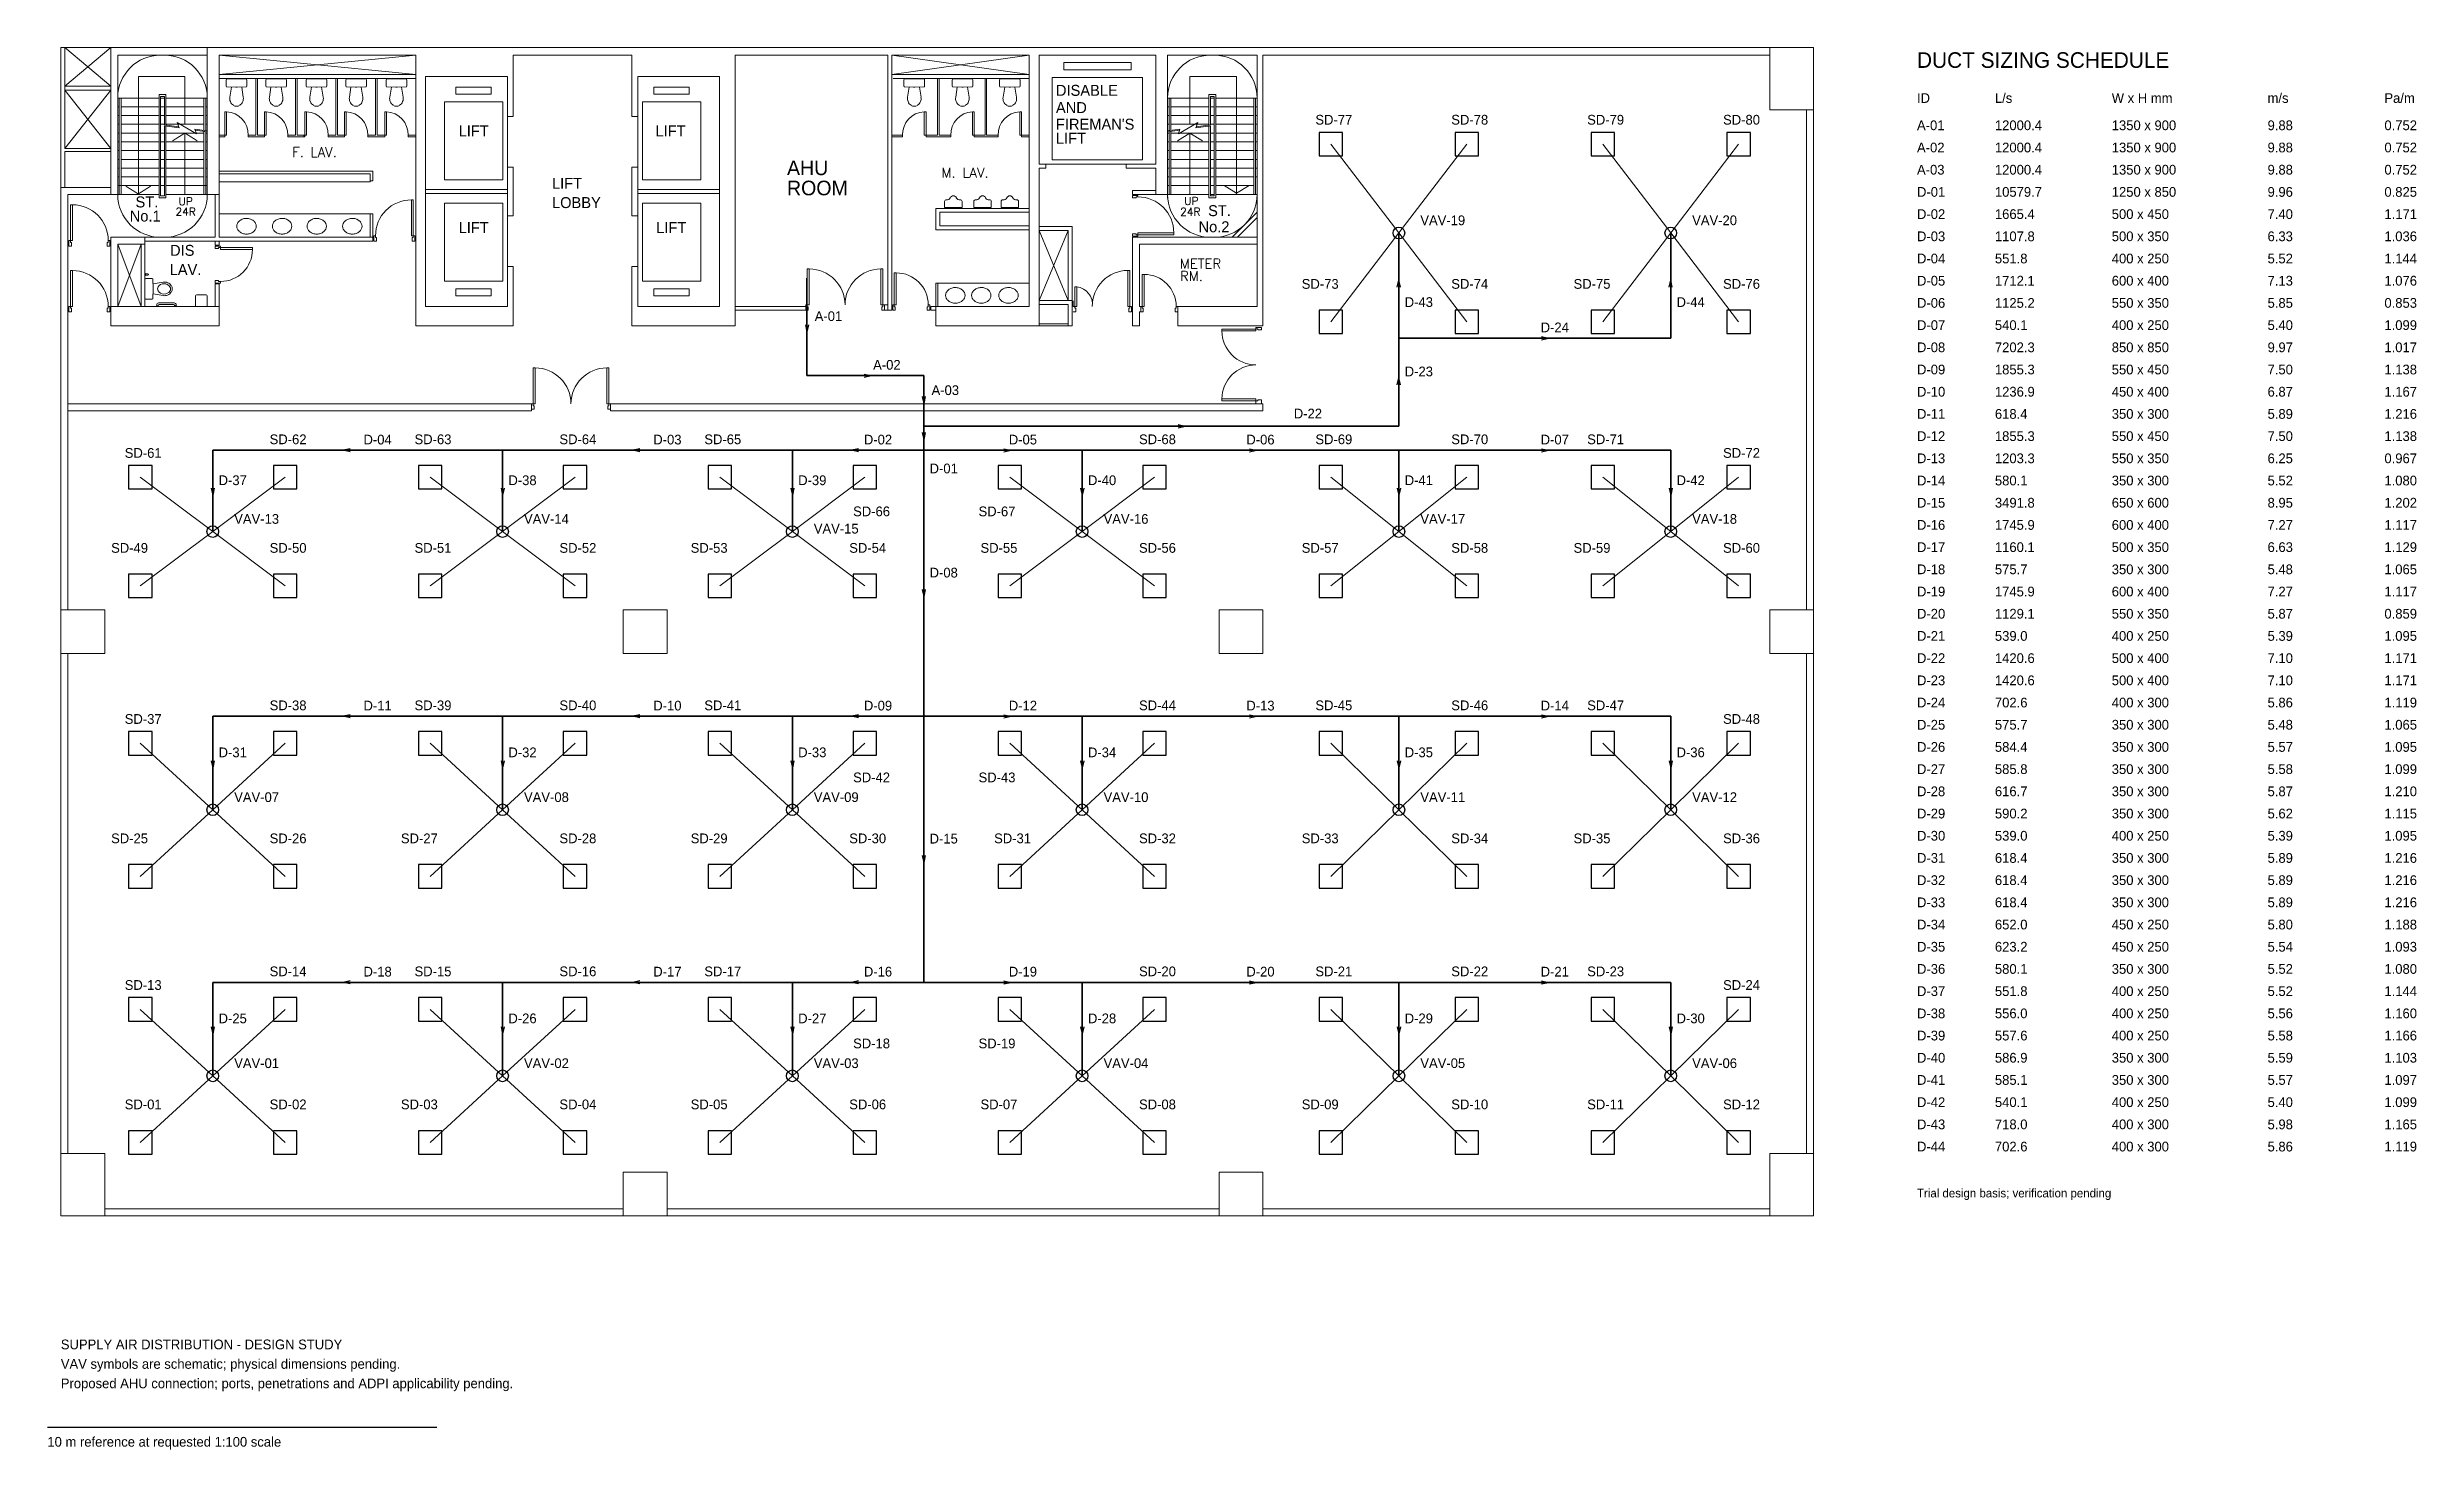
# Model space of a CAD drawing. Header units: millimetres. Extents: x 64000 to 124827, y 9925 to 45926.
import ezdxf
from ezdxf.enums import TextEntityAlignment as Align

# ---------------------------------------------------------------- set-up
doc = ezdxf.new("R2010")
doc.units = ezdxf.units.MM
for name, color, linetype, lineweight in [('ARCH', 7, 'Continuous', 5), ('BSA_DIFFUSER', 3, 'Continuous', 25), ('BSA_FLEX', 4, 'Continuous', 18), ('BSA_SUPPLY', 5, 'Continuous', 35), ('BSA_VAV', 2, 'Continuous', 25)]:
    doc.layers.add(name, color=color, linetype=linetype, lineweight=lineweight)
for name, color, linetype in [('BSA_FLOW_DIRECTION', 7, 'Continuous'), ('BSA_LABEL', 7, 'Continuous'), ('BSA_NOTES', 1, 'Continuous'), ('BSA_SCHEDULE', 7, 'Continuous')]:
    doc.layers.add(name, color=color, linetype=linetype)
doc.styles.add('20S', font='SIMPLEX.shx', dxfattribs={"height": 200})
doc.styles.add('25S', font='simplex', dxfattribs={"height": 250})

msp = doc.modelspace()

# ---------------------------------------------------------------- texts
at = {"layer": 'ARCH', "linetype": 'ByBlock', "lineweight": 9}
for s, height, p in [('AND', 281.2, (89893, 44239)), ('DISABLE', 281.2, (89893, 44682)), ('LIFT', 281.2, (74559, 43639)), ('LIFT', 281.2, (79613, 43639)), ("FIREMAN'S", 281.2, (89893, 43813)), ('LIFT', 281.2, (89893, 43452)), ('AHU', 375, (82989, 42646)), ('ST.', 281.2, (66262, 41817)), ('LIFT', 281.2, (76955, 42295)), ('LOBBY', 281.2, (76955, 41800)), ('ROOM', 375, (82989, 42128)), ('No.1', 281.2, (66114, 41455)), ('LIFT', 281.2, (74559, 41157)), ('LIFT', 281.2, (79632, 41157)), ('No.2', 281.2, (93554, 41180)), ('ST.', 281.2, (93800, 41593)), ('DIS', 281.2, (67149, 40574)), ('LAV.', 281.2, (67139, 40080))]:
    msp.add_text(s, height=height, dxfattribs=at).set_placement(p)
at = {"layer": 'ARCH', "linetype": 'ByBlock', "lineweight": 9, "style": '25S'}
for s, p in [('F. LAV.', (70860, 43236)), ('M. LAV.', (87562, 42706))]:
    msp.add_text(s, height=250, dxfattribs=at).set_placement(p, align=Align.MIDDLE)
at = {"layer": 'ARCH', "linetype": 'ByBlock', "lineweight": 9}
for s, height, style, p in [('UP', 200, '20S', (67363, 41874)), ('UP', 200, '20S', (93184, 41884)), ('24R', 200, '20S', (67291, 41608)), ('24R', 200, '20S', (93084, 41605)), ('METER', 250, '25S', (93076, 40246)), ('RM.', 250, '25S', (93079, 39929))]:
    msp.add_text(s, height=height, dxfattribs=dict(at, style=style)).set_placement(p)
at = {"layer": 'BSA_LABEL'}
for s, p in [('SD-77', (96554, 43943)), ('SD-78', (100043, 43943)), ('SD-79', (103532, 43943)), ('SD-80', (107021, 43943)), ('VAV-19', (99248, 41361)), ('VAV-20', (106227, 41361)), ('SD-73', (96204, 39728)), ('SD-74', (100043, 39728)), ('SD-75', (103182, 39728)), ('SD-76', (107021, 39728)), ('A-01', (83700, 38900)), ('D-43', (98848, 39261)), ('D-44', (105827, 39261)), ('D-24', (102338, 38611)), ('A-02', (85200, 37650)), ('D-23', (98848, 37480)), ('A-03', (86700, 37000)), ('D-22', (96000, 36400)), ('SD-62', (69706, 35738)), ('D-04', (72116, 35731)), ('SD-63', (73426, 35738)), ('SD-64', (77146, 35738)), ('D-03', (79556, 35731)), ('SD-65', (80866, 35738)), ('D-02', (84963, 35731)), ('D-05', (88683, 35731)), ('SD-68', (92026, 35738)), ('D-06', (94782, 35731)), ('SD-69', (96554, 35738)), ('SD-70', (100043, 35738)), ('D-07', (102338, 35731)), ('SD-71', (103532, 35738)), ('SD-61', (65986, 35388)), ('SD-72', (107021, 35388)), ('D-37', (68396, 34687)), ('D-38', (75836, 34687)), ('D-39', (83276, 34687)), ('D-01', (86650, 34990)), ('D-40', (90716, 34687)), ('D-41', (98848, 34687)), ('D-42', (105827, 34687)), ('SD-66', (84686, 33888)), ('SD-67', (87906, 33888)), ('VAV-13', (68796, 33694)), ('VAV-14', (76236, 33694)), ('VAV-15', (83676, 33444)), ('VAV-16', (91116, 33694)), ('VAV-17', (99248, 33694)), ('VAV-18', (106227, 33694)), ('SD-49', (65636, 32950)), ('SD-50', (69706, 32950)), ('SD-51', (73426, 32950)), ('SD-52', (77146, 32950)), ('SD-53', (80516, 32950)), ('SD-54', (84586, 32950)), ('SD-55', (87956, 32950)), ('SD-56', (92026, 32950)), ('SD-57', (96204, 32950)), ('SD-58', (100043, 32950)), ('SD-59', (103182, 32950)), ('SD-60', (107021, 32950)), ('D-08', (86650, 32316)), ('SD-37', (65986, 28558)), ('SD-38', (69706, 28908)), ('D-11', (72116, 28901)), ('SD-39', (73426, 28908)), ('SD-40', (77146, 28908)), ('D-10', (79556, 28901)), ('SD-41', (80866, 28908)), ('D-09', (84963, 28901)), ('D-12', (88683, 28901)), ('SD-44', (92026, 28908)), ('D-13', (94782, 28901)), ('SD-45', (96554, 28908)), ('SD-46', (100043, 28908)), ('D-14', (102338, 28901)), ('SD-47', (103532, 28908)), ('SD-48', (107021, 28558)), ('D-31', (68396, 27701)), ('D-32', (75836, 27701)), ('D-33', (83276, 27701)), ('D-34', (90716, 27701)), ('D-35', (98848, 27701)), ('D-36', (105827, 27701)), ('VAV-07', (68796, 26551)), ('VAV-08', (76236, 26551)), ('VAV-09', (83676, 26551)), ('SD-42', (84686, 27058)), ('SD-43', (87906, 27058)), ('VAV-10', (91116, 26551)), ('VAV-11', (99248, 26551)), ('VAV-12', (106227, 26551)), ('SD-25', (65636, 25493)), ('SD-26', (69706, 25493)), ('SD-27', (73076, 25493)), ('SD-28', (77146, 25493)), ('SD-29', (80516, 25493)), ('SD-30', (84586, 25493)), ('D-15', (86650, 25486)), ('SD-31', (88306, 25493)), ('SD-32', (92026, 25493)), ('SD-33', (96204, 25493)), ('SD-34', (100043, 25493)), ('SD-35', (103182, 25493)), ('SD-36', (107021, 25493)), ('SD-13', (65986, 21728)), ('SD-14', (69706, 22078)), ('D-18', (72116, 22071)), ('SD-15', (73426, 22078)), ('SD-16', (77146, 22078)), ('D-17', (79556, 22071)), ('SD-17', (80866, 22078)), ('D-16', (84963, 22071)), ('D-19', (88683, 22071)), ('SD-20', (92026, 22078)), ('D-20', (94782, 22071)), ('SD-21', (96554, 22078)), ('SD-22', (100043, 22078)), ('D-21', (102338, 22071)), ('SD-23', (103532, 22078)), ('SD-24', (107021, 21728)), ('D-25', (68396, 20871)), ('D-26', (75836, 20871)), ('D-27', (83276, 20871)), ('D-28', (90716, 20871)), ('D-29', (98848, 20871)), ('D-30', (105827, 20871)), ('SD-18', (84686, 20228)), ('SD-19', (87906, 20228)), ('VAV-01', (68796, 19721)), ('VAV-02', (76236, 19721)), ('VAV-03', (83676, 19721)), ('VAV-04', (91116, 19721)), ('VAV-05', (99248, 19721)), ('VAV-06', (106227, 19721)), ('SD-01', (65986, 18663)), ('SD-02', (69706, 18663)), ('SD-03', (73076, 18663)), ('SD-04', (77146, 18663)), ('SD-05', (80516, 18663)), ('SD-06', (84586, 18663)), ('SD-07', (87956, 18663)), ('SD-08', (92026, 18663)), ('SD-09', (96204, 18663)), ('SD-10', (100043, 18663)), ('SD-11', (103532, 18663)), ('SD-12', (107021, 18663))]:
    msp.add_text(s, height=250, dxfattribs=at).set_placement(p)
at = {"layer": 'BSA_NOTES'}
for s, p in [('VAV symbols are schematic; physical dimensions pending.', (64345, 12000)), ('SUPPLY AIR DISTRIBUTION - DESIGN STUDY', (64345, 12500)), ('Proposed AHU connection; ports, penetrations and ADPI applicability pending.', (64345, 11500))]:
    msp.add_text(s, height=250, dxfattribs=at).set_placement(p)
at = {"layer": 'BSA_SCHEDULE'}
for s, height, p in [('DUCT SIZING SCHEDULE', 400, (112000, 45400)), ('ID', 250, (112000, 44500)), ('L/s', 250, (114000, 44500)), ('W x H mm', 250, (117000, 44500)), ('m/s', 250, (121000, 44500)), ('Pa/m', 250, (124000, 44500)), ('A-01', 250, (112000, 43800)), ('12000.4', 250, (114000, 43800)), ('1350 x 900', 250, (117000, 43800)), ('9.88', 250, (121000, 43800)), ('0.752', 250, (124000, 43800)), ('A-02', 250, (112000, 43230)), ('12000.4', 250, (114000, 43230)), ('1350 x 900', 250, (117000, 43230)), ('9.88', 250, (121000, 43230)), ('0.752', 250, (124000, 43230)), ('A-03', 250, (112000, 42660)), ('12000.4', 250, (114000, 42660)), ('1350 x 900', 250, (117000, 42660)), ('9.88', 250, (121000, 42660)), ('0.752', 250, (124000, 42660)), ('D-01', 250, (112000, 42090)), ('10579.7', 250, (114000, 42090)), ('1250 x 850', 250, (117000, 42090)), ('9.96', 250, (121000, 42090)), ('0.825', 250, (124000, 42090)), ('D-02', 250, (112000, 41520)), ('1665.4', 250, (114000, 41520)), ('500 x 450', 250, (117000, 41520)), ('7.40', 250, (121000, 41520)), ('1.171', 250, (124000, 41520)), ('D-03', 250, (112000, 40950)), ('1107.8', 250, (114000, 40950)), ('500 x 350', 250, (117000, 40950)), ('6.33', 250, (121000, 40950)), ('1.036', 250, (124000, 40950)), ('D-04', 250, (112000, 40380)), ('551.8', 250, (114000, 40380)), ('400 x 250', 250, (117000, 40380)), ('5.52', 250, (121000, 40380)), ('1.144', 250, (124000, 40380)), ('D-05', 250, (112000, 39810)), ('1712.1', 250, (114000, 39810)), ('600 x 400', 250, (117000, 39810)), ('7.13', 250, (121000, 39810)), ('1.076', 250, (124000, 39810)), ('D-06', 250, (112000, 39240)), ('1125.2', 250, (114000, 39240)), ('550 x 350', 250, (117000, 39240)), ('5.85', 250, (121000, 39240)), ('0.853', 250, (124000, 39240)), ('D-07', 250, (112000, 38670)), ('D-08', 250, (112000, 38100)), ('540.1', 250, (114000, 38670)), ('7202.3', 250, (114000, 38100)), ('400 x 250', 250, (117000, 38670)), ('850 x 850', 250, (117000, 38100)), ('5.40', 250, (121000, 38670)), ('9.97', 250, (121000, 38100)), ('1.099', 250, (124000, 38670)), ('1.017', 250, (124000, 38100)), ('D-09', 250, (112000, 37530)), ('1855.3', 250, (114000, 37530)), ('550 x 450', 250, (117000, 37530)), ('7.50', 250, (121000, 37530)), ('1.138', 250, (124000, 37530)), ('D-10', 250, (112000, 36960)), ('1236.9', 250, (114000, 36960)), ('450 x 400', 250, (117000, 36960)), ('6.87', 250, (121000, 36960)), ('1.167', 250, (124000, 36960)), ('D-11', 250, (112000, 36390)), ('618.4', 250, (114000, 36390)), ('350 x 300', 250, (117000, 36390)), ('5.89', 250, (121000, 36390)), ('1.216', 250, (124000, 36390)), ('D-12', 250, (112000, 35820)), ('1855.3', 250, (114000, 35820)), ('550 x 450', 250, (117000, 35820)), ('7.50', 250, (121000, 35820)), ('1.138', 250, (124000, 35820)), ('D-13', 250, (112000, 35250)), ('1203.3', 250, (114000, 35250)), ('550 x 350', 250, (117000, 35250)), ('6.25', 250, (121000, 35250)), ('0.967', 250, (124000, 35250)), ('D-14', 250, (112000, 34680)), ('580.1', 250, (114000, 34680)), ('350 x 300', 250, (117000, 34680)), ('5.52', 250, (121000, 34680)), ('1.080', 250, (124000, 34680)), ('D-15', 250, (112000, 34110)), ('3491.8', 250, (114000, 34110)), ('650 x 600', 250, (117000, 34110)), ('8.95', 250, (121000, 34110)), ('1.202', 250, (124000, 34110)), ('D-16', 250, (112000, 33540)), ('1745.9', 250, (114000, 33540)), ('600 x 400', 250, (117000, 33540)), ('7.27', 250, (121000, 33540)), ('1.117', 250, (124000, 33540)), ('D-17', 250, (112000, 32970)), ('1160.1', 250, (114000, 32970)), ('500 x 350', 250, (117000, 32970)), ('6.63', 250, (121000, 32970)), ('1.129', 250, (124000, 32970)), ('D-18', 250, (112000, 32400)), ('575.7', 250, (114000, 32400)), ('350 x 300', 250, (117000, 32400)), ('5.48', 250, (121000, 32400)), ('1.065', 250, (124000, 32400)), ('D-19', 250, (112000, 31830)), ('1745.9', 250, (114000, 31830)), ('600 x 400', 250, (117000, 31830)), ('7.27', 250, (121000, 31830)), ('1.117', 250, (124000, 31830)), ('D-20', 250, (112000, 31260)), ('1129.1', 250, (114000, 31260)), ('550 x 350', 250, (117000, 31260)), ('5.87', 250, (121000, 31260)), ('0.859', 250, (124000, 31260)), ('D-21', 250, (112000, 30690)), ('539.0', 250, (114000, 30690)), ('400 x 250', 250, (117000, 30690)), ('5.39', 250, (121000, 30690)), ('1.095', 250, (124000, 30690)), ('D-22', 250, (112000, 30120)), ('1420.6', 250, (114000, 30120)), ('500 x 400', 250, (117000, 30120)), ('7.10', 250, (121000, 30120)), ('1.171', 250, (124000, 30120)), ('D-23', 250, (112000, 29550)), ('D-24', 250, (112000, 28980)), ('702.6', 250, (114000, 28980)), ('1420.6', 250, (114000, 29550)), ('400 x 300', 250, (117000, 28980)), ('500 x 400', 250, (117000, 29550)), ('5.86', 250, (121000, 28980)), ('7.10', 250, (121000, 29550)), ('1.171', 250, (124000, 29550)), ('1.119', 250, (124000, 28980)), ('D-25', 250, (112000, 28410)), ('575.7', 250, (114000, 28410)), ('350 x 300', 250, (117000, 28410)), ('5.48', 250, (121000, 28410)), ('1.065', 250, (124000, 28410)), ('D-26', 250, (112000, 27840)), ('584.4', 250, (114000, 27840)), ('350 x 300', 250, (117000, 27840)), ('5.57', 250, (121000, 27840)), ('1.095', 250, (124000, 27840)), ('D-27', 250, (112000, 27270)), ('585.8', 250, (114000, 27270)), ('350 x 300', 250, (117000, 27270)), ('5.58', 250, (121000, 27270)), ('1.099', 250, (124000, 27270)), ('D-28', 250, (112000, 26700)), ('616.7', 250, (114000, 26700)), ('350 x 300', 250, (117000, 26700)), ('5.87', 250, (121000, 26700)), ('1.210', 250, (124000, 26700)), ('D-29', 250, (112000, 26130)), ('590.2', 250, (114000, 26130)), ('350 x 300', 250, (117000, 26130)), ('5.62', 250, (121000, 26130)), ('1.115', 250, (124000, 26130)), ('D-30', 250, (112000, 25560)), ('539.0', 250, (114000, 25560)), ('400 x 250', 250, (117000, 25560)), ('5.39', 250, (121000, 25560)), ('1.095', 250, (124000, 25560)), ('D-31', 250, (112000, 24990)), ('618.4', 250, (114000, 24990)), ('350 x 300', 250, (117000, 24990)), ('5.89', 250, (121000, 24990)), ('1.216', 250, (124000, 24990)), ('D-32', 250, (112000, 24420)), ('618.4', 250, (114000, 24420)), ('350 x 300', 250, (117000, 24420)), ('5.89', 250, (121000, 24420)), ('1.216', 250, (124000, 24420)), ('D-33', 250, (112000, 23850)), ('618.4', 250, (114000, 23850)), ('350 x 300', 250, (117000, 23850)), ('5.89', 250, (121000, 23850)), ('1.216', 250, (124000, 23850)), ('D-34', 250, (112000, 23280)), ('652.0', 250, (114000, 23280)), ('450 x 250', 250, (117000, 23280)), ('5.80', 250, (121000, 23280)), ('1.188', 250, (124000, 23280)), ('D-35', 250, (112000, 22710)), ('623.2', 250, (114000, 22710)), ('450 x 250', 250, (117000, 22710)), ('5.54', 250, (121000, 22710)), ('1.093', 250, (124000, 22710)), ('D-36', 250, (112000, 22140)), ('580.1', 250, (114000, 22140)), ('350 x 300', 250, (117000, 22140)), ('5.52', 250, (121000, 22140)), ('1.080', 250, (124000, 22140)), ('D-37', 250, (112000, 21570)), ('551.8', 250, (114000, 21570)), ('400 x 250', 250, (117000, 21570)), ('5.52', 250, (121000, 21570)), ('1.144', 250, (124000, 21570)), ('D-38', 250, (112000, 21000)), ('D-39', 250, (112000, 20430)), ('556.0', 250, (114000, 21000)), ('557.6', 250, (114000, 20430)), ('400 x 250', 250, (117000, 21000)), ('400 x 250', 250, (117000, 20430)), ('5.56', 250, (121000, 21000)), ('5.58', 250, (121000, 20430)), ('1.160', 250, (124000, 21000)), ('1.166', 250, (124000, 20430)), ('D-40', 250, (112000, 19860)), ('586.9', 250, (114000, 19860)), ('350 x 300', 250, (117000, 19860)), ('5.59', 250, (121000, 19860)), ('1.103', 250, (124000, 19860)), ('D-41', 250, (112000, 19290)), ('585.1', 250, (114000, 19290)), ('350 x 300', 250, (117000, 19290)), ('5.57', 250, (121000, 19290)), ('1.097', 250, (124000, 19290)), ('D-42', 250, (112000, 18720)), ('540.1', 250, (114000, 18720)), ('400 x 250', 250, (117000, 18720)), ('5.40', 250, (121000, 18720)), ('1.099', 250, (124000, 18720)), ('D-43', 250, (112000, 18150)), ('718.0', 250, (114000, 18150)), ('400 x 300', 250, (117000, 18150)), ('5.98', 250, (121000, 18150)), ('1.165', 250, (124000, 18150)), ('D-44', 250, (112000, 17580)), ('702.6', 250, (114000, 17580)), ('400 x 300', 250, (117000, 17580)), ('5.86', 250, (121000, 17580)), ('1.119', 250, (124000, 17580)), ('Trial design basis; verification pending', 220, (112000, 16400)), ('10 m reference at requested 1:100 scale', 250, (64000, 10000))]:
    msp.add_text(s, height=height, dxfattribs=at).set_placement(p)

# ---------------------------------------------------------------- linework, layer by layer
at = {"layer": 'ARCH', "linetype": 'ByBlock', "lineweight": 9}
for p, q in [((64346, 45926), (64346, 42331)), ((64446, 45926), (64446, 43326)), ((65626, 44926), (64446, 45926)), ((64446, 44926), (65626, 45926)), ((65626, 45926), (65626, 42151)), ((65806, 45726), (65806, 42151)), ((65806, 45726), (67006, 45726)), ((67006, 45926), (68106, 45926)), ((67006, 45726), (68106, 45726)), ((68106, 45926), (68106, 42151)), ((68406, 45726), (68406, 42151)), ((68406, 45226), (73459, 45726)), ((73459, 45226), (68406, 45726)), ((68406, 45726), (73459, 45726)), ((73459, 45726), (73459, 38776)), ((75959, 45726), (75959, 44151)), ((79009, 45726), (75959, 45726)), ((79009, 45726), (79009, 44151)), ((81659, 45726), (81659, 38776)), ((85579, 45726), (85579, 39176)), ((85679, 45726), (89209, 45226)), ((85679, 45226), (89209, 45726)), ((89209, 45726), (85679, 45726)), ((85679, 45726), (85679, 39176)), ((89209, 45726), (89209, 39276)), ((89459, 45726), (89459, 42926)), ((92459, 45726), (89459, 45726)), ((92459, 45726), (92459, 42926)), ((92759, 45726), (92759, 42056)), ((92759, 45726), (93859, 45726)), ((95059, 45726), (93859, 45726)), ((95059, 45726), (95059, 39276)), ((95209, 45726), (95209, 38776)), ((66337, 42151), (66337, 45176)), ((67531, 45176), (66337, 45176)), ((67531, 43951), (67531, 45176)), ((68406, 45226), (73459, 45226)), ((68406, 45126), (73459, 45126)), ((69353, 43671), (69353, 45126)), ((69393, 43671), (69393, 45126)), ((70369, 43671), (70369, 45126)), ((70409, 43671), (70409, 45126)), ((71406, 43671), (71406, 45126)), ((71446, 43671), (71446, 45126)), ((72423, 43671), (72423, 45126)), ((72463, 43671), (72463, 45126)), ((73709, 45176), (73709, 39276)), ((73709, 45176), (75809, 45176)), ((75809, 45176), (75809, 44151)), ((81259, 45176), (79159, 45176)), ((81259, 45176), (79159, 45176)), ((79159, 45176), (79159, 44151)), ((81259, 45176), (81259, 39276)), ((89209, 45226), (85679, 45226)), ((85714, 45126), (87369, 45126)), ((86856, 43671), (86856, 45126)), ((86896, 43671), (86896, 45126)), ((89209, 45126), (87369, 45126)), ((88073, 43671), (88073, 45126)), ((88113, 43671), (88113, 45126)), ((89799, 43036), (89799, 45154)), ((89799, 45154), (92119, 45154)), ((90096, 45535), (91822, 45535)), ((90096, 45350), (90096, 45535)), ((91822, 45350), (90096, 45350)), ((91822, 45535), (91822, 45350)), ((92119, 45154), (92119, 43036)), ((93334, 43951), (93334, 45176)), ((93334, 45176), (94528, 45176)), ((94528, 42151), (94528, 45176)), ((65626, 44926), (64446, 44926)), ((64446, 44826), (65626, 43326)), ((64446, 43326), (65626, 44826)), ((65626, 44826), (64446, 44826)), ((65806, 44626), (66868, 44626)), ((65844, 42151), (65844, 44626)), ((65894, 42151), (65894, 44626)), ((66868, 42063), (66868, 44714)), ((66868, 44714), (67044, 44714)), ((66906, 42113), (66906, 44664)), ((66906, 44664), (67006, 44664)), ((66906, 44626), (67006, 44626)), ((67006, 43934), (67006, 44664)), ((67044, 43929), (67044, 44714)), ((67044, 44626), (68106, 44626)), ((68018, 43794), (68018, 44626)), ((68068, 43787), (68068, 44626)), ((74192, 44526), (74192, 42526)), ((74192, 44526), (75692, 44526)), ((74489, 44906), (75394, 44906)), ((74489, 44721), (74489, 44906)), ((75394, 44721), (74489, 44721)), ((75394, 44906), (75394, 44721)), ((75692, 44526), (75692, 42526)), ((79277, 44526), (79277, 42526)), ((80777, 44526), (79277, 44526)), ((80480, 44906), (79574, 44906)), ((79574, 44906), (79574, 44721)), ((79574, 44721), (80480, 44721)), ((80480, 44721), (80480, 44906)), ((80777, 44526), (80777, 42526)), ((93821, 44626), (92759, 44626)), ((92797, 43787), (92797, 44626)), ((92847, 43794), (92847, 44626)), ((93821, 43929), (93821, 44714)), ((93997, 44714), (93821, 44714)), ((93859, 43934), (93859, 44664)), ((93959, 44664), (93859, 44664)), ((93959, 44626), (93859, 44626)), ((93959, 42113), (93959, 44664)), ((93997, 42063), (93997, 44714)), ((95059, 44626), (93997, 44626)), ((94971, 42151), (94971, 44626)), ((95021, 42151), (95021, 44626)), ((95059, 44626), (95059, 44626)), ((65806, 44401), (65844, 44401)), ((65806, 44176), (65844, 44176)), ((65806, 43951), (65844, 43951)), ((65894, 44401), (66868, 44401)), ((65894, 44176), (66868, 44176)), ((65894, 43951), (66868, 43951)), ((66906, 44401), (67006, 44401)), ((66906, 44176), (67006, 44176)), ((66906, 43951), (67006, 43951)), ((67371, 43883), (67006, 43934)), ((67006, 42113), (67006, 43909)), ((67380, 43857), (67006, 43909)), ((67044, 44401), (68018, 44401)), ((67044, 44176), (68018, 44176)), ((67044, 43951), (68018, 43951)), ((67044, 42063), (67044, 43903)), ((67828, 43705), (67332, 44000)), ((67332, 44000), (67380, 43857)), ((67788, 43826), (67828, 43705)), ((68106, 43782), (67788, 43826)), ((68106, 43756), (67797, 43799)), ((68068, 44401), (68106, 44401)), ((68068, 44176), (68106, 44176)), ((68068, 43951), (68106, 43951)), ((68554, 43671), (68554, 44271)), ((68554, 44271), (68599, 44271)), ((68599, 43671), (68599, 44271)), ((69571, 44271), (69616, 44271)), ((69571, 43671), (69571, 44271)), ((69616, 43671), (69616, 44271)), ((70608, 43671), (70608, 44271)), ((70608, 44271), (70653, 44271)), ((70653, 43671), (70653, 44271)), ((71624, 44271), (71669, 44271)), ((71624, 43671), (71624, 44271)), ((71669, 43671), (71669, 44271)), ((72661, 44271), (72706, 44271)), ((72661, 43671), (72661, 44271)), ((72706, 43671), (72706, 44271)), ((75809, 44151), (75959, 44151)), ((75809, 44151), (75809, 42851)), ((79159, 44151), (79009, 44151)), ((79159, 44151), (79159, 42851)), ((86513, 43671), (86513, 44271)), ((86558, 44271), (86513, 44271)), ((86558, 43671), (86558, 44271)), ((87749, 43671), (87749, 44271)), ((87794, 44271), (87749, 44271)), ((87794, 43671), (87794, 44271)), ((88966, 43671), (88966, 44271)), ((89011, 44271), (88966, 44271)), ((89011, 43671), (89011, 44271)), ((92797, 44401), (92759, 44401)), ((92797, 44176), (92759, 44176)), ((92797, 43951), (92759, 43951)), ((92759, 43782), (93077, 43826)), ((92759, 43756), (93068, 43799)), ((93821, 44401), (92847, 44401)), ((93821, 44176), (92847, 44176)), ((93821, 43951), (92847, 43951)), ((93037, 43705), (93533, 44000)), ((93077, 43826), (93037, 43705)), ((93533, 44000), (93485, 43857)), ((93485, 43857), (93859, 43909)), ((93494, 43883), (93859, 43934)), ((93821, 42063), (93821, 43903)), ((93959, 44401), (93859, 44401)), ((93959, 44176), (93859, 44176)), ((93959, 43951), (93859, 43951)), ((93859, 42113), (93859, 43909)), ((94971, 44401), (93997, 44401)), ((94971, 44176), (93997, 44176)), ((94971, 43951), (93997, 43951)), ((95059, 44401), (95021, 44401)), ((95059, 44176), (95021, 44176)), ((95059, 43951), (95021, 43951)), ((65626, 43326), (64446, 43326)), ((64446, 43251), (65626, 43251)), ((64446, 43251), (64446, 42331)), ((65806, 43726), (65844, 43726)), ((65806, 43501), (65844, 43501)), ((65806, 43276), (65844, 43276)), ((65894, 43726), (66868, 43726)), ((65894, 43501), (66868, 43501)), ((65894, 43276), (66868, 43276)), ((66906, 43726), (67006, 43726)), ((66906, 43501), (67006, 43501)), ((66906, 43276), (67006, 43276)), ((67044, 43726), (68018, 43726)), ((67044, 43501), (68018, 43501)), ((67044, 43276), (68018, 43276)), ((67531, 43726), (67531, 42151)), ((68018, 42151), (68018, 43768)), ((68068, 42151), (68068, 43762)), ((68068, 43726), (68106, 43726)), ((68068, 43501), (68106, 43501)), ((68068, 43276), (68106, 43276)), ((68554, 43671), (68406, 43671)), ((68406, 43626), (68554, 43626)), ((68554, 43626), (68554, 43671)), ((68554, 43671), (68599, 43671)), ((69353, 43671), (69154, 43671)), ((69154, 43626), (69154, 43671)), ((69154, 43626), (69571, 43626)), ((69571, 43671), (69393, 43671)), ((69571, 43671), (69616, 43671)), ((69571, 43626), (69571, 43671)), ((70171, 43626), (70171, 43671)), ((70369, 43671), (70171, 43671)), ((70171, 43626), (70171, 43671)), ((70171, 43626), (70588, 43626)), ((70588, 43671), (70409, 43671)), ((70608, 43671), (70459, 43671)), ((70459, 43626), (70608, 43626)), ((70588, 43626), (70588, 43671)), ((70608, 43626), (70608, 43671)), ((70608, 43671), (70653, 43671)), ((71406, 43671), (71208, 43671)), ((71208, 43626), (71208, 43671)), ((71208, 43626), (71624, 43626)), ((71624, 43671), (71446, 43671)), ((71624, 43671), (71669, 43671)), ((71624, 43626), (71624, 43671)), ((72224, 43626), (72224, 43671)), ((72423, 43671), (72224, 43671)), ((72224, 43626), (72661, 43626)), ((72661, 43671), (72463, 43671)), ((72661, 43671), (72706, 43671)), ((72661, 43626), (72661, 43671)), ((73459, 43671), (73261, 43671)), ((73261, 43626), (73261, 43671)), ((73261, 43626), (73459, 43626)), ((85679, 43671), (85958, 43671)), ((85958, 43626), (85679, 43626)), ((85958, 43626), (85958, 43671)), ((86558, 43671), (86513, 43671)), ((86558, 43671), (86856, 43671)), ((86558, 43626), (86558, 43671)), ((87194, 43626), (86558, 43626)), ((86896, 43671), (87194, 43671)), ((87194, 43626), (87194, 43671)), ((87794, 43671), (87749, 43671)), ((87794, 43671), (88073, 43671)), ((87794, 43626), (87794, 43671)), ((88411, 43626), (87794, 43626)), ((88113, 43671), (88411, 43671)), ((88411, 43626), (88411, 43671)), ((89011, 43671), (88966, 43671)), ((89011, 43671), (89209, 43671)), ((89011, 43626), (89011, 43671)), ((89209, 43626), (89011, 43626)), ((92797, 43726), (92759, 43726)), ((92797, 43501), (92759, 43501)), ((92797, 43276), (92759, 43276)), ((92797, 42151), (92797, 43762)), ((92847, 42151), (92847, 43768)), ((93821, 43726), (92847, 43726)), ((93821, 43501), (92847, 43501)), ((93821, 43276), (92847, 43276)), ((93334, 43726), (93334, 42151)), ((93959, 43726), (93859, 43726)), ((93959, 43501), (93859, 43501)), ((93959, 43276), (93859, 43276)), ((94971, 43726), (93997, 43726)), ((94971, 43501), (93997, 43501)), ((94971, 43276), (93997, 43276)), ((95059, 43726), (95021, 43726)), ((95059, 43501), (95021, 43501)), ((95059, 43276), (95021, 43276)), ((65806, 43051), (65844, 43051)), ((65806, 42826), (65844, 42826)), ((65806, 42601), (65844, 42601)), ((65894, 43051), (66868, 43051)), ((65894, 42826), (66868, 42826)), ((65894, 42601), (66868, 42601)), ((66906, 43051), (67006, 43051)), ((66906, 42826), (67006, 42826)), ((66906, 42601), (67006, 42601)), ((67044, 43051), (68018, 43051)), ((67044, 42826), (68018, 42826)), ((67044, 42601), (68018, 42601)), ((68068, 43051), (68106, 43051)), ((68068, 42826), (68106, 42826)), ((68068, 42601), (68106, 42601)), ((72359, 42751), (68406, 42751)), ((72284, 42676), (68406, 42676)), ((70231, 42676), (68406, 42676)), ((72284, 42476), (72284, 42676)), ((72359, 42501), (72359, 42751)), ((75959, 42851), (75809, 42851)), ((75809, 42851), (75809, 41601)), ((75959, 42851), (75959, 41601)), ((79009, 42851), (79009, 41601)), ((79009, 42851), (79159, 42851)), ((79159, 42851), (79159, 41601)), ((89634, 42926), (89459, 42926)), ((89459, 42826), (89459, 38776)), ((89634, 42826), (89459, 42826)), ((89634, 42926), (91694, 42926)), ((89634, 42926), (89634, 42826)), ((92119, 43036), (89799, 43036)), ((92459, 42926), (91694, 42926)), ((91694, 42926), (91694, 42826)), ((92459, 42826), (91694, 42826)), ((92459, 42826), (92459, 42151)), ((92797, 43051), (92759, 43051)), ((92797, 42826), (92759, 42826)), ((92797, 42601), (92759, 42601)), ((93821, 43051), (92847, 43051)), ((93821, 42826), (92847, 42826)), ((93821, 42601), (92847, 42601)), ((93959, 43051), (93859, 43051)), ((93959, 42826), (93859, 42826)), ((93959, 42601), (93859, 42601)), ((94971, 43051), (93997, 43051)), ((94971, 42826), (93997, 42826)), ((94971, 42601), (93997, 42601)), ((95059, 43051), (95021, 43051)), ((95059, 42826), (95021, 42826)), ((95059, 42601), (95021, 42601)), ((64346, 42331), (64346, 38776)), ((64346, 42331), (65626, 42331)), ((64526, 42151), (64526, 38776)), ((64526, 42151), (65626, 42151)), ((65806, 42151), (65626, 42151)), ((65806, 42376), (66868, 42376)), ((65806, 42151), (66868, 42151)), ((66868, 42063), (67044, 42063)), ((66906, 42376), (67006, 42376)), ((66906, 42113), (67006, 42113)), ((67044, 42376), (68106, 42376)), ((67044, 42151), (68106, 42151)), ((68406, 42151), (68106, 42151)), ((68306, 42151), (68306, 41051)), ((72284, 42476), (68406, 42476)), ((70231, 42476), (68406, 42476)), ((68406, 42151), (68406, 41051)), ((72359, 42501), (72284, 42501)), ((75809, 42276), (73709, 42276)), ((75809, 42176), (73709, 42176)), ((75692, 42526), (74192, 42526)), ((79159, 42276), (81259, 42276)), ((79159, 42176), (81259, 42176)), ((79277, 42526), (80777, 42526)), ((81259, 42176), (81259, 39476)), ((92459, 42251), (91860, 42251)), ((91860, 42151), (91860, 42251)), ((92459, 42151), (91860, 42151)), ((92759, 42151), (92459, 42151)), ((92797, 42376), (92759, 42376)), ((93821, 42151), (92759, 42151)), ((93821, 42376), (92847, 42376)), ((93997, 42063), (93821, 42063)), ((93959, 42376), (93859, 42376)), ((93959, 42151), (93859, 42151)), ((93959, 42113), (93859, 42113)), ((94971, 42376), (93997, 42376)), ((95059, 42151), (93997, 42151)), ((72359, 41651), (68406, 41651)), ((72284, 41051), (72284, 41651)), ((72359, 41051), (72359, 41651)), ((74192, 39926), (74192, 41926)), ((75692, 41926), (74192, 41926)), ((75692, 39926), (75692, 41926)), ((75959, 41601), (75809, 41601)), ((75809, 40301), (75809, 41601)), ((79009, 41601), (79159, 41601)), ((79159, 40301), (79159, 41601)), ((79277, 39926), (79277, 41926)), ((79277, 41926), (80777, 41926)), ((80777, 39926), (80777, 41926)), ((89209, 41792), (86809, 41792)), ((86809, 41242), (86809, 41792)), ((89209, 41692), (86909, 41692)), ((86909, 41342), (86909, 41692)), ((94415, 41051), (95059, 41695)), ((94556, 41051), (95059, 41554)), ((68306, 41051), (65626, 41051)), ((65626, 41051), (65626, 40871)), ((65626, 39276), (65626, 40871)), ((65806, 40871), (66406, 39276)), ((65806, 39276), (66406, 40871)), ((66506, 40871), (65806, 40871)), ((65806, 39276), (65806, 40871)), ((66406, 40871), (66406, 39276)), ((66506, 41051), (66506, 39276)), ((72359, 40951), (66506, 40951)), ((68306, 40951), (68306, 40851)), ((68306, 40951), (68306, 40851)), ((68306, 40851), (68406, 40851)), ((72359, 41051), (68406, 41051)), ((68406, 40951), (68406, 40851)), ((68406, 40951), (68406, 40851)), ((72359, 41051), (72359, 40951)), ((89209, 41242), (86809, 41242)), ((89209, 41342), (86909, 41342)), ((90309, 41326), (89459, 41326)), ((89459, 41226), (90209, 39426)), ((90209, 41226), (89459, 39426)), ((90209, 41226), (89459, 41226)), ((90209, 41226), (90209, 39426)), ((90309, 41326), (90309, 39226)), ((91860, 41051), (95059, 41051)), ((91860, 40871), (91860, 41051)), ((91860, 39276), (91860, 40871)), ((92040, 40871), (95059, 40871)), ((92040, 39276), (92040, 40871)), ((66506, 40270), (66506, 40270)), ((75809, 40301), (75959, 40301)), ((75809, 40301), (75809, 39276)), ((75959, 40301), (75959, 38776)), ((79009, 40301), (79009, 38776)), ((79159, 40301), (79009, 40301)), ((79159, 40301), (79159, 39276)), ((83509, 39316), (83509, 40236)), ((83559, 40236), (83509, 40236)), ((83559, 40236), (83559, 39316)), ((85399, 40236), (85399, 39316)), ((85399, 40236), (85449, 40236)), ((85449, 39316), (85449, 40236)), ((91739, 40201), (91739, 39276)), ((91739, 40201), (91789, 40201)), ((91789, 39276), (91789, 40201)), ((66516, 40120), (66506, 40120)), ((66516, 40070), (66506, 40070)), ((66516, 40120), (66516, 40070)), ((66516, 40114), (66571, 40114)), ((66571, 40076), (66516, 40076)), ((67806, 39546), (67806, 39276)), ((67836, 39576), (68076, 39576)), ((68106, 39546), (68106, 39276)), ((68306, 39851), (68306, 39276)), ((68406, 39851), (68306, 39851)), ((68306, 39771), (68306, 39276)), ((68406, 39851), (68406, 39276)), ((68406, 39771), (68406, 39276)), ((74192, 39926), (75692, 39926)), ((75394, 39730), (74489, 39730)), ((74489, 39730), (74489, 39545)), ((74489, 39545), (75394, 39545)), ((75394, 39545), (75394, 39730)), ((80777, 39926), (79277, 39926)), ((79574, 39730), (80480, 39730)), ((79574, 39545), (79574, 39730)), ((80480, 39545), (79574, 39545)), ((80480, 39730), (80480, 39545)), ((86809, 39876), (89209, 39876)), ((86809, 39276), (86809, 39876)), ((86859, 39276), (86859, 39876)), ((90377, 39776), (90377, 39276)), ((90377, 39776), (90427, 39776)), ((90427, 39276), (90427, 39776)), ((65626, 39276), (65626, 38776)), ((68406, 39276), (65626, 39276)), ((66800, 39286), (66800, 39276)), ((66800, 39286), (66850, 39286)), ((66806, 39316), (66806, 39286)), ((66844, 39298), (66844, 39286)), ((66850, 39286), (66850, 39276)), ((66856, 39366), (67256, 39366)), ((66874, 39328), (67238, 39328)), ((67312, 39286), (67262, 39286)), ((67262, 39286), (67262, 39276)), ((67268, 39298), (67268, 39286)), ((67306, 39316), (67306, 39286)), ((67312, 39286), (67312, 39276)), ((68406, 39276), (68406, 38776)), ((73709, 39276), (75809, 39276)), ((81259, 39276), (79159, 39276)), ((81659, 39276), (83469, 39276)), ((81659, 39176), (83469, 39176)), ((83469, 39316), (83509, 39316)), ((83469, 39176), (83469, 39316)), ((83469, 39301), (83469, 39301)), ((83469, 39216), (83469, 39176)), ((83534, 39176), (83469, 39176)), ((83509, 39316), (83509, 39266)), ((83559, 39316), (83509, 39316)), ((83509, 39266), (83534, 39266)), ((83534, 39266), (83534, 39176)), ((85399, 39316), (85449, 39316)), ((85449, 39266), (85424, 39266)), ((85424, 39266), (85424, 39176)), ((85424, 39176), (85489, 39176)), ((85579, 39316), (85449, 39316)), ((85449, 39316), (85449, 39266)), ((85489, 39176), (85489, 39316)), ((85489, 39301), (85489, 39301)), ((85489, 39216), (85489, 39176)), ((85579, 39176), (85679, 39176)), ((86809, 39276), (86679, 39276)), ((86679, 39176), (86679, 39276)), ((86809, 39176), (86679, 39176)), ((86809, 39276), (89209, 39276)), ((86809, 39276), (86809, 38776)), ((89459, 39426), (90309, 39426)), ((89459, 39326), (90209, 39326)), ((90209, 39326), (90209, 38776)), ((90309, 39326), (90309, 38776)), ((90337, 39276), (90337, 39416)), ((90337, 39276), (90377, 39276)), ((90402, 39136), (90337, 39136)), ((90377, 39276), (90427, 39276)), ((90377, 39276), (90377, 39226)), ((90377, 39226), (90402, 39226)), ((90402, 39226), (90402, 39136)), ((91739, 39276), (91789, 39276)), ((91764, 39226), (91764, 39136)), ((91789, 39226), (91764, 39226)), ((91764, 39136), (91829, 39136)), ((91829, 39276), (91789, 39276)), ((91789, 39276), (91789, 39226)), ((91829, 39136), (91829, 39276)), ((91860, 39276), (91860, 38926)), ((91860, 39276), (91860, 38776)), ((92040, 39276), (92110, 39276)), ((92040, 39276), (92090, 39276)), ((92040, 38776), (92040, 39136)), ((92980, 39276), (95059, 39276)), ((93020, 39136), (93020, 38776)), ((64346, 38776), (64346, 15926)), ((64526, 38776), (64526, 31488)), ((68406, 38776), (65626, 38776)), ((75959, 38776), (73459, 38776)), ((79009, 38776), (81659, 38776)), ((86809, 38776), (89459, 38776)), ((90209, 38826), (89459, 38826)), ((90209, 38776), (89459, 38776)), ((90209, 38776), (90309, 38776)), ((92040, 38776), (91860, 38776)), ((95209, 38776), (93020, 38776)), ((95029, 38694), (94155, 38694)), ((94155, 38647), (94155, 38694)), ((94155, 38647), (95029, 38647)), ((95029, 38737), (95029, 38697)), ((95169, 38737), (95029, 38737)), ((95029, 38697), (95079, 38697)), ((95029, 38647), (95029, 38697)), ((95044, 38737), (95044, 38737)), ((95079, 38697), (95079, 38672)), ((95079, 38672), (95169, 38672)), ((95169, 38672), (95169, 38737)), ((76473, 36776), (76473, 37696)), ((76523, 37696), (76473, 37696)), ((76523, 37696), (76523, 36776)), ((78363, 37696), (78363, 36776)), ((78363, 37696), (78413, 37696)), ((78413, 36776), (78413, 37696)), ((64526, 36776), (76473, 36776)), ((64526, 36596), (76433, 36596)), ((76433, 36776), (76473, 36776)), ((76433, 36636), (76433, 36776)), ((76433, 36761), (76433, 36761)), ((76498, 36636), (76433, 36636)), ((76433, 36636), (76433, 36596)), ((76473, 36776), (76473, 36726)), ((76523, 36776), (76473, 36776)), ((76473, 36726), (76498, 36726)), ((76498, 36726), (76498, 36636)), ((78363, 36776), (78413, 36776)), ((78413, 36726), (78388, 36726)), ((78388, 36726), (78388, 36636)), ((78388, 36636), (78453, 36636)), ((78453, 36776), (78413, 36776)), ((78413, 36776), (78413, 36726)), ((78453, 36776), (95209, 36776)), ((78453, 36636), (78453, 36776)), ((78453, 36761), (78453, 36761)), ((78453, 36636), (78453, 36596)), ((78453, 36596), (95209, 36596)), ((94155, 36899), (95029, 36899)), ((94155, 36899), (94155, 36851)), ((95029, 36851), (94155, 36851)), ((95029, 36901), (95029, 36851)), ((95029, 36776), (95029, 36851)), ((95029, 36851), (95079, 36851)), ((95169, 36776), (95029, 36776)), ((95044, 36776), (95044, 36776)), ((95079, 36851), (95079, 36876)), ((95079, 36876), (95169, 36876)), ((95169, 36876), (95169, 36776)), ((95169, 36776), (95209, 36776)), ((64526, 30363), (64526, 17526))]:
    msp.add_line(p, q, dxfattribs=at)
at = {"layer": 'ARCH', "lineweight": 9}
for p, q in [((95209, 45926), (64346, 45926)), ((64346, 45926), (109346, 45926)), ((85579, 45726), (81659, 45726)), ((95209, 45726), (108221, 45726)), ((109346, 45926), (109346, 15926)), ((68591, 45094), (68591, 44929)), ((69101, 45114), (68611, 45114)), ((69121, 44929), (69121, 45094)), ((69608, 45094), (69608, 44929)), ((70118, 45114), (69628, 45114)), ((70138, 44929), (70138, 45094)), ((70644, 45094), (70644, 44929)), ((71154, 45114), (70664, 45114)), ((71174, 44929), (71174, 45094)), ((71661, 45094), (71661, 44929)), ((72171, 45114), (71681, 45114)), ((72191, 44929), (72191, 45094)), ((72698, 45094), (72698, 44929)), ((73208, 45114), (72718, 45114)), ((73228, 44929), (73228, 45094)), ((85991, 44929), (85991, 45094)), ((86011, 45114), (86501, 45114)), ((86521, 45094), (86521, 44929)), ((87228, 44929), (87228, 45094)), ((87248, 45114), (87738, 45114)), ((87758, 45094), (87758, 44929)), ((88444, 44929), (88444, 45094)), ((88464, 45114), (88954, 45114)), ((88974, 45094), (88974, 44929)), ((68838, 44904), (68611, 44909)), ((68724, 44907), (68683, 44644)), ((68874, 44904), (69101, 44909)), ((68988, 44907), (69029, 44644)), ((69855, 44904), (69627, 44909)), ((69741, 44907), (69700, 44644)), ((69890, 44904), (70118, 44909)), ((70005, 44907), (70046, 44644)), ((70892, 44904), (70664, 44909)), ((70777, 44907), (70736, 44644)), ((70927, 44904), (71155, 44909)), ((71041, 44907), (71082, 44644)), ((71908, 44904), (71681, 44909)), ((71794, 44907), (71753, 44644)), ((71944, 44904), (72171, 44909)), ((72058, 44907), (72099, 44644)), ((72945, 44904), (72717, 44909)), ((72831, 44907), (72790, 44644)), ((72980, 44904), (73208, 44909)), ((73095, 44907), (73136, 44644)), ((86238, 44904), (86010, 44909)), ((86124, 44907), (86083, 44644)), ((86274, 44904), (86501, 44909)), ((86388, 44907), (86429, 44644)), ((87475, 44904), (87247, 44909)), ((87360, 44907), (87320, 44644)), ((87510, 44904), (87738, 44909)), ((87625, 44907), (87665, 44644)), ((88691, 44904), (88464, 44909)), ((88577, 44907), (88536, 44644)), ((88727, 44904), (88955, 44909)), ((88841, 44907), (88882, 44644)), ((109166, 44326), (109166, 31488)), ((93334, 43726), (93015, 43525)), ((93654, 43525), (93334, 43726)), ((73344, 42011), (73344, 41091)), ((73344, 42011), (73394, 42011)), ((73394, 41091), (73394, 42011)), ((91860, 42061), (91860, 42126)), ((91860, 42126), (92000, 42126)), ((91950, 42061), (91860, 42061)), ((91950, 42086), (91950, 42061)), ((92000, 42086), (91950, 42086)), ((92000, 42126), (92000, 42086)), ((94213, 42380), (94532, 42180)), ((94532, 42180), (94852, 42380)), ((64641, 41886), (64591, 41886)), ((64591, 40966), (64591, 41886)), ((64641, 41886), (64641, 40966)), ((87035, 41816), (87035, 41966)), ((87484, 41816), (87035, 41816)), ((87484, 41816), (87484, 41966)), ((87785, 41816), (87785, 41966)), ((88234, 41816), (87785, 41816)), ((88234, 41816), (88234, 41966)), ((88485, 41816), (88485, 41966)), ((88934, 41816), (88485, 41816)), ((88934, 41816), (88934, 41966)), ((64551, 40826), (64551, 40966)), ((64551, 40966), (64591, 40966)), ((64616, 40826), (64551, 40826)), ((64641, 40966), (64591, 40966)), ((64591, 40966), (64591, 40916)), ((64591, 40916), (64616, 40916)), ((64616, 40916), (64616, 40826)), ((65536, 40916), (65536, 40826)), ((65561, 40916), (65536, 40916)), ((65536, 40826), (65601, 40826)), ((65561, 40966), (65561, 40916)), ((65601, 40966), (65561, 40966)), ((65601, 40826), (65601, 40966)), ((68306, 40826), (68446, 40826)), ((68306, 40761), (68306, 40826)), ((68396, 40761), (68306, 40761)), ((68396, 40786), (68396, 40761)), ((68446, 40786), (68396, 40786)), ((68446, 40826), (68446, 40786)), ((68446, 40736), (68446, 40786)), ((68446, 40786), (69266, 40786)), ((69266, 40736), (69266, 40786)), ((72384, 40951), (72384, 41091)), ((72384, 41091), (72424, 41091)), ((72449, 40951), (72384, 40951)), ((72424, 41091), (72424, 41041)), ((72424, 41041), (72449, 41041)), ((72449, 41041), (72449, 40951)), ((73344, 41091), (73394, 41091)), ((73394, 41041), (73369, 41041)), ((73369, 41041), (73369, 40951)), ((73369, 40951), (73434, 40951)), ((73434, 41091), (73394, 41091)), ((73394, 41091), (73394, 41041)), ((73434, 40951), (73434, 41091)), ((73434, 41076), (73434, 41076)), ((91860, 41141), (91860, 41076)), ((91950, 41141), (91860, 41141)), ((91860, 41076), (92000, 41076)), ((91950, 41116), (91950, 41141)), ((92000, 41116), (91950, 41116)), ((92000, 41166), (92000, 41116)), ((92920, 41166), (92000, 41166)), ((92000, 41116), (92920, 41116)), ((92000, 41076), (92000, 41116)), ((92920, 41166), (92920, 41116)), ((64641, 40196), (64591, 40196)), ((64591, 39276), (64591, 40196)), ((64641, 40196), (64641, 39276)), ((69266, 40736), (68446, 40736)), ((66506, 39971), (66506, 39481)), ((66690, 39991), (66526, 39991)), ((66716, 39743), (66711, 39971)), ((66716, 39708), (66711, 39480)), ((66713, 39858), (66976, 39899)), ((66713, 39594), (66976, 39553)), ((68306, 39941), (68306, 39876)), ((68396, 39941), (68306, 39941)), ((68306, 39876), (68446, 39876)), ((68396, 39916), (68396, 39941)), ((68446, 39916), (68396, 39916)), ((68446, 39876), (68446, 39916)), ((85744, 39316), (85744, 40136)), ((85794, 40136), (85744, 40136)), ((85794, 40136), (85794, 39316)), ((92110, 39276), (92110, 40096)), ((92160, 40096), (92110, 40096)), ((92160, 40096), (92160, 39276)), ((64551, 39136), (64551, 39276)), ((64551, 39276), (64591, 39276)), ((64616, 39136), (64551, 39136)), ((64641, 39276), (64591, 39276)), ((64591, 39276), (64591, 39226)), ((64591, 39226), (64616, 39226)), ((64616, 39226), (64616, 39136)), ((65536, 39226), (65536, 39136)), ((65561, 39226), (65536, 39226)), ((65536, 39136), (65601, 39136)), ((65561, 39276), (65561, 39226)), ((65601, 39276), (65561, 39276)), ((65601, 39136), (65601, 39276)), ((66526, 39461), (66690, 39461)), ((85489, 39176), (85579, 39176)), ((85704, 39316), (85744, 39316)), ((85704, 39176), (85704, 39316)), ((85769, 39176), (85704, 39176)), ((85744, 39316), (85744, 39266)), ((85794, 39316), (85744, 39316)), ((85744, 39266), (85769, 39266)), ((85769, 39266), (85769, 39176)), ((86614, 39266), (86589, 39266)), ((86589, 39266), (86589, 39176)), ((86589, 39176), (86654, 39176)), ((86654, 39316), (86614, 39316)), ((86614, 39316), (86614, 39266)), ((86654, 39176), (86654, 39316)), ((92070, 39136), (92040, 39136)), ((92070, 39276), (92110, 39276)), ((92070, 39136), (92070, 39276)), ((92135, 39136), (92070, 39136)), ((92110, 39276), (92110, 39226)), ((92160, 39276), (92110, 39276)), ((92110, 39226), (92135, 39226)), ((92135, 39226), (92135, 39136)), ((92980, 39226), (92955, 39226)), ((92955, 39226), (92955, 39136)), ((92955, 39136), (93020, 39136)), ((93020, 39276), (92980, 39276)), ((92980, 39276), (92980, 39226)), ((93020, 39136), (93020, 39276)), ((95209, 36776), (95209, 36596)), ((64346, 30363), (64346, 31488)), ((78783, 30363), (78783, 31488)), ((79908, 31488), (78783, 31488)), ((78783, 31488), (78783, 30363)), ((79908, 30363), (79908, 31488)), ((94084, 30363), (94084, 31488)), ((108221, 30363), (108221, 31488)), ((78783, 30363), (79908, 30363)), ((109166, 30363), (109166, 17526)), ((78783, 15926), (78783, 17051)), ((94084, 15926), (94084, 17051)), ((109346, 15926), (64346, 15926)), ((78783, 16106), (65471, 16106)), ((94084, 16106), (79908, 16106)), ((108221, 16106), (95209, 16106))]:
    msp.add_line(p, q, dxfattribs=at)
msp.add_lwpolyline([(109346, 45926), (108221, 45926), (108221, 44326), (109346, 44326)], dxfattribs=at)
at = {"layer": 'ARCH', "lineweight": 9, "const_width": 26.4}
for points in [[(67212, 43525), (67531, 43726), (67850, 43525)], [(66652, 42363), (66333, 42163), (66014, 42363)]]:
    msp.add_lwpolyline(points, dxfattribs=at)
at = {"layer": 'ARCH', "linetype": 'Continuous', "lineweight": 9}
for points in [[(68863, 41334, -0.119639), (68881, 41408, -0.104884), (68936, 41475, -0.089094), (69023, 41522, -0.096836), (69113, 41534, -0.080438), (69211, 41518, -0.089094), (69289, 41475, -0.104884), (69344, 41408, -0.119639), (69362, 41334, -0.119639), (69344, 41259, -0.104884), (69289, 41192, -0.089094), (69211, 41149, -0.080438), (69113, 41133, -0.080438), (69015, 41149, -0.089094), (68936, 41192, -0.104884), (68881, 41259, -0.119639)], [(70275, 41334, 0.119639), (70257, 41408, 0.104884), (70202, 41475, 0.089094), (70115, 41522, 0.096836), (70025, 41534, 0.080438), (69927, 41518, 0.089094), (69849, 41475, 0.104884), (69794, 41408, 0.119639), (69776, 41334, 0.119639), (69794, 41259, 0.104884), (69849, 41192, 0.089094), (69927, 41149, 0.080438), (70025, 41133, 0.080438), (70123, 41149, 0.089094), (70202, 41192, 0.104884), (70257, 41259, 0.119639)], [(70666, 41334, -0.119639), (70684, 41408, -0.104884), (70739, 41475, -0.089094), (70826, 41522, -0.096836), (70916, 41534, -0.080438), (71013, 41518, -0.089094), (71092, 41475, -0.104884), (71147, 41408, -0.119639), (71165, 41334, -0.119639), (71147, 41259, -0.104884), (71092, 41192, -0.089094), (71013, 41149, -0.080438), (70916, 41133, -0.080438), (70818, 41149, -0.089094), (70739, 41192, -0.104884), (70684, 41259, -0.119639)], [(72078, 41334, 0.119639), (72060, 41408, 0.104884), (72005, 41475, 0.089094), (71918, 41522, 0.096836), (71828, 41534, 0.080438), (71730, 41518, 0.089094), (71652, 41475, 0.104884), (71596, 41408, 0.119639), (71578, 41334, 0.119639), (71596, 41259, 0.104884), (71652, 41192, 0.089094), (71730, 41149, 0.080438), (71828, 41133, 0.080438), (71926, 41149, 0.089094), (72005, 41192, 0.104884), (72060, 41259, 0.119639)], [(87061, 39559, -0.119639), (87079, 39633, -0.104884), (87134, 39700, -0.089094), (87220, 39747, -0.096836), (87310, 39759, -0.080438), (87408, 39743, -0.089094), (87487, 39700, -0.104884), (87542, 39633, -0.119639), (87560, 39559, -0.119639), (87542, 39484, -0.104884), (87487, 39417, -0.089094), (87408, 39374, -0.080438), (87310, 39358, -0.080438), (87212, 39374, -0.089094), (87134, 39417, -0.104884), (87079, 39484, -0.119639)], [(88226, 39559, 0.119639), (88208, 39633, 0.104884), (88153, 39700, 0.089094), (88067, 39747, 0.096836), (87977, 39759, 0.080438), (87879, 39743, 0.089094), (87800, 39700, 0.104884), (87745, 39633, 0.119639), (87727, 39559, 0.119639), (87745, 39484, 0.104884), (87800, 39417, 0.089094), (87879, 39374, 0.080438), (87977, 39358, 0.080438), (88075, 39374, 0.089094), (88153, 39417, 0.104884), (88208, 39484, 0.119639)], [(88924, 39559, 0.119639), (88906, 39633, 0.104884), (88851, 39700, 0.089094), (88764, 39747, 0.096836), (88674, 39759, 0.080438), (88576, 39743, 0.089094), (88498, 39700, 0.104884), (88443, 39633, 0.119639), (88425, 39559, 0.119639), (88443, 39484, 0.104884), (88498, 39417, 0.089094), (88576, 39374, 0.080438), (88674, 39358, 0.080438), (88772, 39374, 0.089094), (88851, 39417, 0.104884), (88906, 39484, 0.119639)]]:
    msp.add_lwpolyline(points, format="xyb", close=True, dxfattribs=at)
at = {"layer": 'ARCH', "lineweight": 9}
msp.add_lwpolyline([(66844, 39677, 0.532735), (67145, 39669, 0.289578), (67145, 39782, 0.532735), (66844, 39775, 0.261816)], format="xyb", close=True, dxfattribs=at)
for points in [[(64346, 30363), (65471, 30363), (65471, 31488), (64346, 31488)], [(94084, 30363), (95209, 30363), (95209, 31488), (94084, 31488)], [(108221, 30363), (109346, 30363), (109346, 31488), (108221, 31488)], [(64346, 15926), (65471, 15926), (65471, 17526), (64346, 17526)], [(78783, 15926), (79908, 15926), (79908, 17051), (78783, 17051)], [(94084, 15926), (95209, 15926), (95209, 17051), (94084, 17051)], [(108221, 15926), (109346, 15926), (109346, 17526), (108221, 17526)]]:
    msp.add_lwpolyline(points, close=True, dxfattribs=at)
at = {"layer": 'ARCH', "linetype": 'ByBlock', "lineweight": 9}
for centre, radius, start, end in [((66906, 44626), 1100, 90, 180), ((67006, 44626), 1100, 0, 90), ((93859, 44626), 1100, 90, 180), ((93959, 44626), 1100, 0, 90), ((68577, 43693), 578, 357.76883, 87.76883), ((69593, 43693), 578, 357.76883, 87.76883), ((70630, 43693), 578, 357.76883, 87.76883), ((71647, 43693), 578, 357.76883, 87.76883), ((72683, 43693), 578, 357.76883, 87.76883), ((86535, 43693), 578, 92.23117, 182.23117), ((87772, 43693), 578, 92.23117, 182.23117), ((88988, 43693), 578, 92.23117, 182.23117), ((66906, 42151), 1100, 180, 270), ((67006, 42151), 1100, 270, 0), ((93859, 42151), 1100, 180, 270), ((93959, 42151), 1100, 270, 0), ((83559, 39316), 920, 0, 90), ((85399, 39316), 920, 90, 180), ((91744, 39283), 917, 90.34033, 180.47059), ((66576, 40095), 19.7, 254.46967, 105.53033), ((67836, 39546), 30, 90, 180), ((68076, 39546), 30, 0, 90), ((90377, 39326), 453, 353.65981, 83.65981), ((66856, 39316), 50, 90, 180), ((66874, 39298), 30, 90, 180), ((67238, 39298), 30, 0, 90), ((67256, 39316), 50, 0, 90), ((95029, 38647), 874, 180, 270), ((95029, 36899), 874, 90, 180), ((76523, 36776), 920, 0, 90), ((78363, 36776), 920, 90, 180)]:
    msp.add_arc(centre, radius, start, end, dxfattribs=at)
at = {"layer": 'ARCH', "lineweight": 9}
for centre, radius, start, end in [((68611, 45094), 20, 90, 180), ((69101, 45094), 20, 0, 90), ((69628, 45094), 20, 90, 180), ((70118, 45094), 20, 0, 90), ((70664, 45094), 20, 90, 180), ((71154, 45094), 20, 0, 90), ((71681, 45094), 20, 90, 180), ((72171, 45094), 20, 0, 90), ((72718, 45094), 20, 90, 180), ((73208, 45094), 20, 0, 90), ((86011, 45094), 20, 90, 180), ((86501, 45094), 20, 0, 90), ((87248, 45094), 20, 90, 180), ((87738, 45094), 20, 0, 90), ((88464, 45094), 20, 90, 180), ((88954, 45094), 20, 0, 90), ((68611, 44929), 20, 180, 268.72409), ((68881, 44613), 200, 171.16476, 203.67155), ((68904, 44623), 226, 203.67155, 234.99095), ((68856, 44564), 150, 237.70034, 302.29966), ((68856, 45704), 800, 268.72409, 271.27591), ((68808, 44623), 226, 305.00905, 336.32845), ((68831, 44613), 200, 336.32845, 8.83524), ((69101, 44929), 20, 271.27591, 0), ((69628, 44929), 20, 180, 268.72409), ((69897, 44613), 200, 171.16476, 203.67155), ((69921, 44623), 226, 203.67155, 234.99095), ((69873, 44564), 150, 237.70034, 302.29966), ((69873, 45704), 800, 268.72409, 271.27591), ((69824, 44623), 226, 305.00905, 336.32845), ((69848, 44613), 200, 336.32845, 8.83524), ((70118, 44929), 20, 271.27591, 0), ((70664, 44929), 20, 180, 268.72409), ((70934, 44613), 200, 171.16476, 203.67155), ((70958, 44623), 226, 203.67155, 234.99095), ((70909, 44564), 150, 237.70034, 302.29966), ((70909, 45704), 800, 268.72409, 271.27591), ((70861, 44623), 226, 305.00905, 336.32845), ((70885, 44613), 200, 336.32845, 8.83524), ((71154, 44929), 20, 271.27591, 0), ((71681, 44929), 20, 180, 268.72409), ((71951, 44613), 200, 171.16476, 203.67155), ((71974, 44623), 226, 203.67155, 234.99095), ((71926, 44564), 150, 237.70034, 302.29966), ((71926, 45704), 800, 268.72409, 271.27591), ((71878, 44623), 226, 305.00905, 336.32845), ((71901, 44613), 200, 336.32845, 8.83524), ((72171, 44929), 20, 271.27591, 0), ((72718, 44929), 20, 180, 268.72409), ((72987, 44613), 200, 171.16476, 203.67155), ((73011, 44623), 226, 203.67155, 234.99095), ((72963, 44564), 150, 237.70034, 302.29966), ((72963, 45704), 800, 268.72409, 271.27591), ((72914, 44623), 226, 305.00905, 336.32845), ((72938, 44613), 200, 336.32845, 8.83524), ((73208, 44929), 20, 271.27591, 0), ((86011, 44929), 20, 180, 268.72409), ((86281, 44613), 200, 171.16476, 203.67155), ((86304, 44623), 226, 203.67155, 234.99095), ((86256, 44564), 150, 237.70034, 302.29966), ((86256, 45704), 800, 268.72409, 271.27591), ((86207, 44623), 226, 305.00905, 336.32845), ((86231, 44613), 200, 336.32845, 8.83524), ((86501, 44929), 20, 271.27591, 0), ((87248, 44929), 20, 180, 268.72409), ((87517, 44613), 200, 171.16476, 203.67155), ((87541, 44623), 226, 203.67155, 234.99095), ((87493, 44564), 150, 237.70034, 302.29966), ((87493, 45704), 800, 268.72409, 271.27591), ((87444, 44623), 226, 305.00905, 336.32845), ((87468, 44613), 200, 336.32845, 8.83524), ((87738, 44929), 20, 271.27591, 0), ((88464, 44929), 20, 180, 268.72409), ((88734, 44613), 200, 171.16476, 203.67155), ((88758, 44623), 226, 203.67155, 234.99095), ((88709, 44564), 150, 237.70034, 302.29966), ((88709, 45704), 800, 268.72409, 271.27591), ((88661, 44623), 226, 305.00905, 336.32845), ((88685, 44613), 200, 336.32845, 8.83524), ((88954, 44929), 20, 271.27591, 0), ((73344, 41091), 920, 90, 180), ((87083, 41966), 49.3, 88.06353, 174.97962), ((87098, 42111), 96.8, 261.84489, 330.16798), ((87262, 42028), 87, 91.54619, 155.80972), ((87257, 42028), 87, 24.19028, 88.45381), ((87420, 42111), 96.8, 209.83202, 278.15511), ((87436, 41966), 49.3, 5.02038, 91.93647), ((87833, 41966), 49.3, 88.06353, 174.97962), ((87848, 42111), 96.8, 261.84489, 330.16798), ((88012, 42028), 87, 91.54619, 155.80972), ((88007, 42028), 87, 24.19028, 88.45381), ((88170, 42111), 96.8, 209.83202, 278.15511), ((88186, 41966), 49.3, 5.02038, 91.93647), ((88533, 41966), 49.3, 88.06353, 174.97962), ((88548, 42111), 96.8, 261.84489, 330.16798), ((88712, 42028), 87, 91.54619, 155.80972), ((88707, 42028), 87, 24.19028, 88.45381), ((88870, 42111), 96.8, 209.83202, 278.15511), ((88886, 41966), 49.3, 5.02038, 91.93647), ((92000, 41166), 920, 0, 90), ((64641, 40966), 920, 0, 90), ((64641, 39276), 920, 0, 90), ((68446, 40736), 820, 270, 0), ((66526, 39971), 20, 90, 180), ((66690, 39971), 20, 1.27591, 90), ((65916, 39726), 800, 358.72409, 1.27591), ((67007, 39701), 200, 66.32845, 98.83524), ((67007, 39750), 200, 261.16476, 293.67155), ((66997, 39677), 226, 35.00905, 66.32845), ((66997, 39774), 226, 293.67155, 324.99095), ((67056, 39726), 150, 327.70034, 32.29966), ((85794, 39316), 820, 0, 90), ((92160, 39276), 820, 0, 90), ((66526, 39481), 20, 180, 270), ((66691, 39481), 20, 270, 358.72409)]:
    msp.add_arc(centre, radius, start, end, dxfattribs=at)
at = {"layer": 'BSA_DIFFUSER'}
for points in [[(96654, 43143), (97254, 43143), (97254, 43743), (96654, 43743)], [(100143, 43143), (100743, 43143), (100743, 43743), (100143, 43743)], [(103632, 43143), (104232, 43143), (104232, 43743), (103632, 43743)], [(107121, 43143), (107721, 43143), (107721, 43743), (107121, 43743)], [(96654, 38578), (97254, 38578), (97254, 39178), (96654, 39178)], [(100143, 38578), (100743, 38578), (100743, 39178), (100143, 39178)], [(103632, 38578), (104232, 38578), (104232, 39178), (103632, 39178)], [(107121, 38578), (107721, 38578), (107721, 39178), (107121, 39178)], [(66086, 34588), (66686, 34588), (66686, 35188), (66086, 35188)], [(69806, 34588), (70406, 34588), (70406, 35188), (69806, 35188)], [(73526, 34588), (74126, 34588), (74126, 35188), (73526, 35188)], [(77246, 34588), (77846, 34588), (77846, 35188), (77246, 35188)], [(80966, 34588), (81566, 34588), (81566, 35188), (80966, 35188)], [(84686, 34588), (85286, 34588), (85286, 35188), (84686, 35188)], [(88406, 34588), (89006, 34588), (89006, 35188), (88406, 35188)], [(92126, 34588), (92726, 34588), (92726, 35188), (92126, 35188)], [(96654, 34588), (97254, 34588), (97254, 35188), (96654, 35188)], [(100143, 34588), (100743, 34588), (100743, 35188), (100143, 35188)], [(103632, 34588), (104232, 34588), (104232, 35188), (103632, 35188)], [(107121, 34588), (107721, 34588), (107721, 35188), (107121, 35188)], [(66086, 31800), (66686, 31800), (66686, 32400), (66086, 32400)], [(69806, 31800), (70406, 31800), (70406, 32400), (69806, 32400)], [(73526, 31800), (74126, 31800), (74126, 32400), (73526, 32400)], [(77246, 31800), (77846, 31800), (77846, 32400), (77246, 32400)], [(80966, 31800), (81566, 31800), (81566, 32400), (80966, 32400)], [(84686, 31800), (85286, 31800), (85286, 32400), (84686, 32400)], [(88406, 31800), (89006, 31800), (89006, 32400), (88406, 32400)], [(92126, 31800), (92726, 31800), (92726, 32400), (92126, 32400)], [(96654, 31800), (97254, 31800), (97254, 32400), (96654, 32400)], [(100143, 31800), (100743, 31800), (100743, 32400), (100143, 32400)], [(103632, 31800), (104232, 31800), (104232, 32400), (103632, 32400)], [(107121, 31800), (107721, 31800), (107721, 32400), (107121, 32400)], [(66086, 27758), (66686, 27758), (66686, 28358), (66086, 28358)], [(69806, 27758), (70406, 27758), (70406, 28358), (69806, 28358)], [(73526, 27758), (74126, 27758), (74126, 28358), (73526, 28358)], [(77246, 27758), (77846, 27758), (77846, 28358), (77246, 28358)], [(80966, 27758), (81566, 27758), (81566, 28358), (80966, 28358)], [(84686, 27758), (85286, 27758), (85286, 28358), (84686, 28358)], [(88406, 27758), (89006, 27758), (89006, 28358), (88406, 28358)], [(92126, 27758), (92726, 27758), (92726, 28358), (92126, 28358)], [(96654, 27758), (97254, 27758), (97254, 28358), (96654, 28358)], [(100143, 27758), (100743, 27758), (100743, 28358), (100143, 28358)], [(103632, 27758), (104232, 27758), (104232, 28358), (103632, 28358)], [(107121, 27758), (107721, 27758), (107721, 28358), (107121, 28358)], [(66086, 24343), (66686, 24343), (66686, 24943), (66086, 24943)], [(69806, 24343), (70406, 24343), (70406, 24943), (69806, 24943)], [(73526, 24343), (74126, 24343), (74126, 24943), (73526, 24943)], [(77246, 24343), (77846, 24343), (77846, 24943), (77246, 24943)], [(80966, 24343), (81566, 24343), (81566, 24943), (80966, 24943)], [(84686, 24343), (85286, 24343), (85286, 24943), (84686, 24943)], [(88406, 24343), (89006, 24343), (89006, 24943), (88406, 24943)], [(92126, 24343), (92726, 24343), (92726, 24943), (92126, 24943)], [(96654, 24343), (97254, 24343), (97254, 24943), (96654, 24943)], [(100143, 24343), (100743, 24343), (100743, 24943), (100143, 24943)], [(103632, 24343), (104232, 24343), (104232, 24943), (103632, 24943)], [(107121, 24343), (107721, 24343), (107721, 24943), (107121, 24943)], [(66086, 20928), (66686, 20928), (66686, 21528), (66086, 21528)], [(69806, 20928), (70406, 20928), (70406, 21528), (69806, 21528)], [(73526, 20928), (74126, 20928), (74126, 21528), (73526, 21528)], [(77246, 20928), (77846, 20928), (77846, 21528), (77246, 21528)], [(80966, 20928), (81566, 20928), (81566, 21528), (80966, 21528)], [(84686, 20928), (85286, 20928), (85286, 21528), (84686, 21528)], [(88406, 20928), (89006, 20928), (89006, 21528), (88406, 21528)], [(92126, 20928), (92726, 20928), (92726, 21528), (92126, 21528)], [(96654, 20928), (97254, 20928), (97254, 21528), (96654, 21528)], [(100143, 20928), (100743, 20928), (100743, 21528), (100143, 21528)], [(103632, 20928), (104232, 20928), (104232, 21528), (103632, 21528)], [(107121, 20928), (107721, 20928), (107721, 21528), (107121, 21528)], [(66086, 17513), (66686, 17513), (66686, 18113), (66086, 18113)], [(69806, 17513), (70406, 17513), (70406, 18113), (69806, 18113)], [(73526, 17513), (74126, 17513), (74126, 18113), (73526, 18113)], [(77246, 17513), (77846, 17513), (77846, 18113), (77246, 18113)], [(80966, 17513), (81566, 17513), (81566, 18113), (80966, 18113)], [(84686, 17513), (85286, 17513), (85286, 18113), (84686, 18113)], [(88406, 17513), (89006, 17513), (89006, 18113), (88406, 18113)], [(92126, 17513), (92726, 17513), (92726, 18113), (92126, 18113)], [(96654, 17513), (97254, 17513), (97254, 18113), (96654, 18113)], [(100143, 17513), (100743, 17513), (100743, 18113), (100143, 18113)], [(103632, 17513), (104232, 17513), (104232, 18113), (103632, 18113)], [(107121, 17513), (107721, 17513), (107721, 18113), (107121, 18113)]]:
    msp.add_lwpolyline(points, close=True, dxfattribs=at)
at = {"layer": 'BSA_FLEX'}
for p, q in [((98698, 41161), (96954, 43443)), ((98698, 41161), (100443, 43443)), ((105677, 41161), (103932, 43443)), ((105677, 41161), (107421, 43443)), ((98698, 41161), (96954, 38878)), ((98698, 41161), (100443, 38878)), ((105677, 41161), (103932, 38878)), ((105677, 41161), (107421, 38878)), ((68246, 33494), (66386, 34888)), ((68246, 33494), (70106, 34888)), ((75686, 33494), (73826, 34888)), ((75686, 33494), (77546, 34888)), ((83126, 33494), (81266, 34888)), ((83126, 33494), (84986, 34888)), ((90566, 33494), (88706, 34888)), ((90566, 33494), (92426, 34888)), ((98698, 33494), (96954, 34888)), ((98698, 33494), (100443, 34888)), ((105677, 33494), (103932, 34888)), ((105677, 33494), (107421, 34888)), ((68246, 33494), (66386, 32100)), ((68246, 33494), (70106, 32100)), ((75686, 33494), (73826, 32100)), ((75686, 33494), (77546, 32100)), ((83126, 33494), (81266, 32100)), ((83126, 33494), (84986, 32100)), ((90566, 33494), (88706, 32100)), ((90566, 33494), (92426, 32100)), ((98698, 33494), (96954, 32100)), ((98698, 33494), (100443, 32100)), ((105677, 33494), (103932, 32100)), ((105677, 33494), (107421, 32100)), ((68246, 26351), (66386, 28058)), ((68246, 26351), (70106, 28058)), ((75686, 26351), (73826, 28058)), ((75686, 26351), (77546, 28058)), ((83126, 26351), (81266, 28058)), ((83126, 26351), (84986, 28058)), ((90566, 26351), (88706, 28058)), ((90566, 26351), (92426, 28058)), ((98698, 26351), (96954, 28058)), ((98698, 26351), (100443, 28058)), ((105677, 26351), (103932, 28058)), ((105677, 26351), (107421, 28058)), ((68246, 26351), (66386, 24643)), ((68246, 26351), (70106, 24643)), ((75686, 26351), (73826, 24643)), ((75686, 26351), (77546, 24643)), ((83126, 26351), (81266, 24643)), ((83126, 26351), (84986, 24643)), ((90566, 26351), (88706, 24643)), ((90566, 26351), (92426, 24643)), ((98698, 26351), (96954, 24643)), ((98698, 26351), (100443, 24643)), ((105677, 26351), (103932, 24643)), ((105677, 26351), (107421, 24643)), ((68246, 19521), (66386, 21228)), ((68246, 19521), (70106, 21228)), ((75686, 19521), (73826, 21228)), ((75686, 19521), (77546, 21228)), ((83126, 19521), (81266, 21228)), ((83126, 19521), (84986, 21228)), ((90566, 19521), (88706, 21228)), ((90566, 19521), (92426, 21228)), ((98698, 19521), (96954, 21228)), ((98698, 19521), (100443, 21228)), ((105677, 19521), (103932, 21228)), ((105677, 19521), (107421, 21228)), ((68246, 19521), (66386, 17813)), ((68246, 19521), (70106, 17813)), ((75686, 19521), (73826, 17813)), ((75686, 19521), (77546, 17813)), ((83126, 19521), (81266, 17813)), ((83126, 19521), (84986, 17813)), ((90566, 19521), (88706, 17813)), ((90566, 19521), (92426, 17813)), ((98698, 19521), (96954, 17813)), ((98698, 19521), (100443, 17813)), ((105677, 19521), (103932, 17813)), ((105677, 19521), (107421, 17813))]:
    msp.add_line(p, q, dxfattribs=at)
at = {"layer": 'BSA_FLOW_DIRECTION'}
for p, q in [((98658, 39766), (98698, 39946)), ((98738, 39766), (98698, 39946)), ((105637, 39766), (105677, 39946)), ((105717, 39766), (105677, 39946)), ((83460, 38805), (83500, 38625)), ((83540, 38805), (83500, 38625)), ((102357, 38501), (102537, 38461)), ((102357, 38421), (102537, 38461)), ((84970, 37540), (85150, 37500)), ((84970, 37460), (85150, 37500)), ((98658, 37263), (98698, 37443)), ((98738, 37263), (98698, 37443)), ((86460, 36965), (86500, 36785)), ((86540, 36965), (86500, 36785)), ((86460, 36039), (86500, 35859)), ((86540, 36039), (86500, 35859)), ((93029, 36240), (93209, 36200)), ((93029, 36160), (93209, 36200)), ((71774, 35621), (71594, 35581)), ((71774, 35541), (71594, 35581)), ((79214, 35621), (79034, 35581)), ((79214, 35541), (79034, 35581)), ((84824, 35621), (84644, 35581)), ((84824, 35541), (84644, 35581)), ((88556, 35621), (88736, 35581)), ((88556, 35541), (88736, 35581)), ((94859, 35621), (95039, 35581)), ((94859, 35541), (95039, 35581)), ((102357, 35621), (102537, 35581)), ((102357, 35541), (102537, 35581)), ((68206, 34613), (68246, 34433)), ((68286, 34613), (68246, 34433)), ((75646, 34613), (75686, 34433)), ((75726, 34613), (75686, 34433)), ((83086, 34613), (83126, 34433)), ((83166, 34613), (83126, 34433)), ((90526, 34613), (90566, 34433)), ((90606, 34613), (90566, 34433)), ((98658, 34613), (98698, 34433)), ((98738, 34613), (98698, 34433)), ((105637, 34613), (105677, 34433)), ((105717, 34613), (105677, 34433)), ((86460, 32004), (86500, 31824)), ((86540, 32004), (86500, 31824)), ((71774, 28791), (71594, 28751)), ((71774, 28711), (71594, 28751)), ((79214, 28791), (79034, 28751)), ((79214, 28711), (79034, 28751)), ((84824, 28791), (84644, 28751)), ((84824, 28711), (84644, 28751)), ((88556, 28791), (88736, 28751)), ((88556, 28711), (88736, 28751)), ((94859, 28791), (95039, 28751)), ((94859, 28711), (95039, 28751)), ((102357, 28791), (102537, 28751)), ((102357, 28711), (102537, 28751)), ((68206, 27611), (68246, 27431)), ((68286, 27611), (68246, 27431)), ((75646, 27611), (75686, 27431)), ((75726, 27611), (75686, 27431)), ((83086, 27611), (83126, 27431)), ((83166, 27611), (83126, 27431)), ((90526, 27611), (90566, 27431)), ((90606, 27611), (90566, 27431)), ((98658, 27611), (98698, 27431)), ((98738, 27611), (98698, 27431)), ((105637, 27611), (105677, 27431)), ((105717, 27611), (105677, 27431)), ((86460, 25174), (86500, 24994)), ((86540, 25174), (86500, 24994)), ((71774, 21961), (71594, 21921)), ((71774, 21881), (71594, 21921)), ((79214, 21961), (79034, 21921)), ((79214, 21881), (79034, 21921)), ((84824, 21961), (84644, 21921)), ((84824, 21881), (84644, 21921)), ((88556, 21961), (88736, 21921)), ((88556, 21881), (88736, 21921)), ((94859, 21961), (95039, 21921)), ((94859, 21881), (95039, 21921)), ((102357, 21961), (102537, 21921)), ((102357, 21881), (102537, 21921)), ((68206, 20781), (68246, 20601)), ((68286, 20781), (68246, 20601)), ((75646, 20781), (75686, 20601)), ((75726, 20781), (75686, 20601)), ((83086, 20781), (83126, 20601)), ((83166, 20781), (83126, 20601)), ((90526, 20781), (90566, 20601)), ((90606, 20781), (90566, 20601)), ((98658, 20781), (98698, 20601)), ((98738, 20781), (98698, 20601)), ((105637, 20781), (105677, 20601)), ((105717, 20781), (105677, 20601))]:
    msp.add_line(p, q, dxfattribs=at)
at = {"layer": 'BSA_SCHEDULE'}
msp.add_line((64000, 10500), (74000, 10500), dxfattribs=at)
at = {"layer": 'BSA_SUPPLY'}
for p, q in [((98698, 38461), (98698, 41161)), ((105677, 38461), (105677, 41161)), ((83500, 40000), (83500, 37500)), ((98698, 36200), (98698, 38461)), ((98698, 38461), (105677, 38461)), ((83500, 37500), (86500, 37500)), ((86500, 37500), (86500, 36200)), ((86500, 36200), (86500, 35581)), ((86500, 36200), (98698, 36200)), ((75686, 35581), (68246, 35581)), ((68246, 35581), (68246, 33494)), ((83126, 35581), (75686, 35581)), ((75686, 35581), (75686, 33494)), ((86500, 35581), (83126, 35581)), ((83126, 35581), (83126, 33494)), ((86500, 35581), (90566, 35581)), ((86500, 35581), (86500, 28751)), ((90566, 35581), (98698, 35581)), ((90566, 35581), (90566, 33494)), ((98698, 35581), (105677, 35581)), ((98698, 35581), (98698, 33494)), ((105677, 35581), (105677, 33494)), ((75686, 28751), (68246, 28751)), ((68246, 28751), (68246, 26351)), ((83126, 28751), (75686, 28751)), ((75686, 28751), (75686, 26351)), ((86500, 28751), (83126, 28751)), ((83126, 28751), (83126, 26351)), ((86500, 28751), (90566, 28751)), ((86500, 28751), (86500, 21921)), ((90566, 28751), (98698, 28751)), ((90566, 28751), (90566, 26351)), ((98698, 28751), (105677, 28751)), ((98698, 28751), (98698, 26351)), ((105677, 28751), (105677, 26351)), ((75686, 21921), (68246, 21921)), ((68246, 21921), (68246, 19521)), ((83126, 21921), (75686, 21921)), ((75686, 21921), (75686, 19521)), ((86500, 21921), (83126, 21921)), ((83126, 21921), (83126, 19521)), ((86500, 21921), (90566, 21921)), ((90566, 21921), (98698, 21921)), ((90566, 21921), (90566, 19521)), ((98698, 21921), (105677, 21921)), ((98698, 21921), (98698, 19521)), ((105677, 21921), (105677, 19521))]:
    msp.add_line(p, q, dxfattribs=at)
at = {"layer": 'BSA_VAV'}
for centre in [(98698, 41161), (105677, 41161), (68246, 33494), (75686, 33494), (83126, 33494), (90566, 33494), (98698, 33494), (105677, 33494), (68246, 26351), (75686, 26351), (83126, 26351), (90566, 26351), (98698, 26351), (105677, 26351), (68246, 19521), (75686, 19521), (83126, 19521), (90566, 19521), (98698, 19521), (105677, 19521)]:
    msp.add_circle(centre, 150, dxfattribs=at)

msp.set_redraw_order([(e.dxf.handle, doc.entitydb.next_handle()) for e in msp.query("TEXT MTEXT ATTDEF DIMENSION ARC_DIMENSION")])  # texts and dimensions are drawn at this point

doc.saveas('drawing.dxf')
